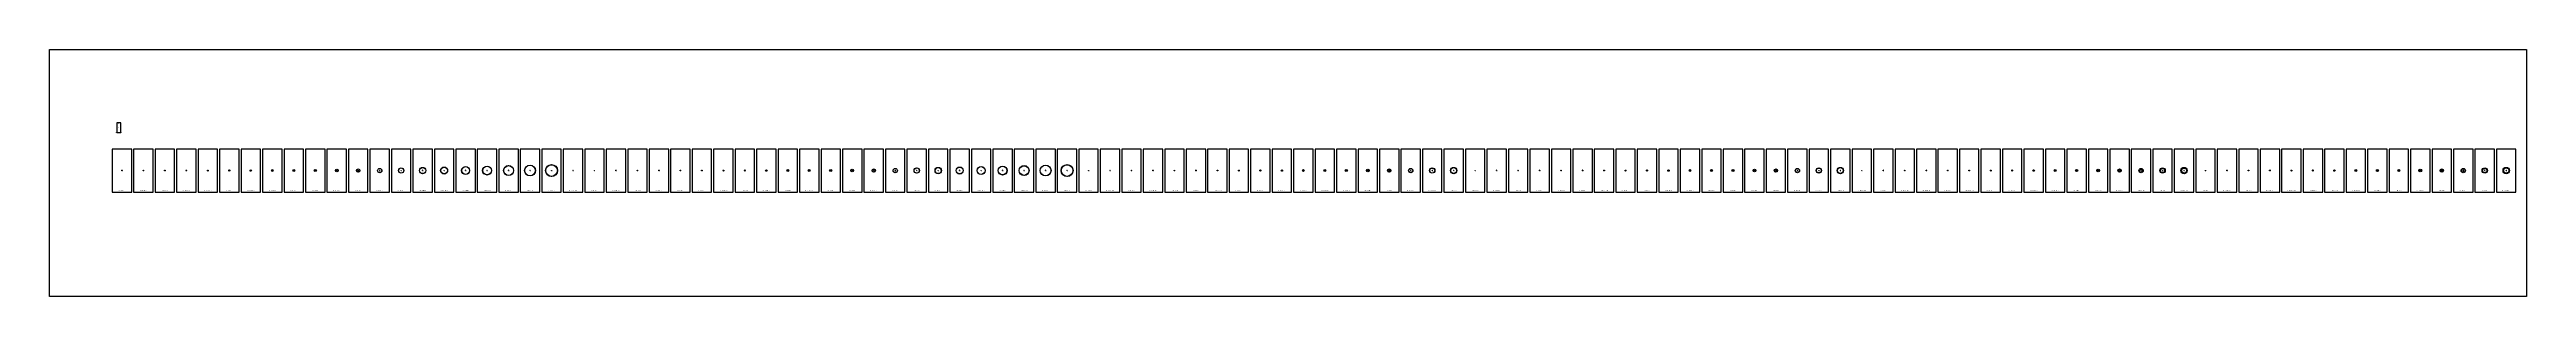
# Model space of a CAD drawing. Header units: millimetres. Extents: x -3707 to 123136, y -6444 to 6191.
import ezdxf
from ezdxf.enums import TextEntityAlignment as Align

# ---------------------------------------------------------------- set-up
doc = ezdxf.new("R2010")
doc.units = ezdxf.units.MM
for name, color, linetype in [('Hype_CoordinateSys', 6, 'Continuous'), ('Hype_ExactOuterSection', 8, 'Continuous'), ('Hype_Frame', 10, 'Continuous'), ('Hype_InnerSection', 2, 'Continuous'), ('Hype_OuterSection', 72, 'Continuous'), ('Hype_RefAxis', 1, 'Continuous'), ('Hype_SectionName', 41, 'Continuous'), ('Hype_TypeName', 45, 'Continuous')]:
    doc.layers.add(name, color=color, linetype=linetype)

# ---------------------------------------------------------------- blocks, each defined once
blk = doc.blocks.new('HYPE_REFAXIS0')
at = {"layer": 'Hype_ExactOuterSection'}
h = blk.add_hatch(color=4, dxfattribs=at)
edge = h.paths.add_edge_path(flags=0)
edge.add_arc((-1, 1), 0.25, 0, 360)
at = {"layer": 'Hype_RefAxis', "color": 4, "linetype": 'Continuous'}
for centre in [(-1, 1), (-1, 0), (0, 1), (0, 0), (1, 1), (1, 0), (-1, -1), (0, -1), (1, -1)]:
    blk.add_circle(centre, 0.25, dxfattribs=at)
at = {"color": 4, "linetype": 'Continuous'}
blk.add_text('Upper Left', height=0.125, dxfattribs=at).set_placement((2, 0))
blk = doc.blocks.new('HYPE_REFAXIS1')
at = {"layer": 'Hype_ExactOuterSection'}
h = blk.add_hatch(color=4, dxfattribs=at)
edge = h.paths.add_edge_path(flags=0)
edge.add_arc((0, 1), 0.25, 0, 360)
at = {"layer": 'Hype_RefAxis', "color": 4, "linetype": 'Continuous'}
for centre in [(-1, 1), (-1, 0), (0, 1), (0, 0), (1, 1), (1, 0), (-1, -1), (0, -1), (1, -1)]:
    blk.add_circle(centre, 0.25, dxfattribs=at)
at = {"color": 4, "linetype": 'Continuous'}
blk.add_text('Upper Middle', height=0.125, dxfattribs=at).set_placement((2, 0))
blk = doc.blocks.new('HYPE_REFAXIS2')
at = {"layer": 'Hype_ExactOuterSection'}
h = blk.add_hatch(color=4, dxfattribs=at)
edge = h.paths.add_edge_path(flags=0)
edge.add_arc((1, 1), 0.25, 0, 360)
at = {"layer": 'Hype_RefAxis', "color": 4, "linetype": 'Continuous'}
for centre in [(-1, 1), (-1, 0), (0, 1), (0, 0), (1, 1), (1, 0), (-1, -1), (0, -1), (1, -1)]:
    blk.add_circle(centre, 0.25, dxfattribs=at)
at = {"color": 4, "linetype": 'Continuous'}
blk.add_text('Upper Right', height=0.125, dxfattribs=at).set_placement((2, 0))
blk = doc.blocks.new('HYPE_REFAXIS3')
at = {"layer": 'Hype_ExactOuterSection'}
h = blk.add_hatch(color=4, dxfattribs=at)
edge = h.paths.add_edge_path(flags=0)
edge.add_arc((-1, 0), 0.25, 0, 360)
at = {"layer": 'Hype_RefAxis', "color": 4, "linetype": 'Continuous'}
for centre in [(-1, 1), (-1, 0), (0, 1), (0, 0), (1, 1), (1, 0), (-1, -1), (0, -1), (1, -1)]:
    blk.add_circle(centre, 0.25, dxfattribs=at)
at = {"color": 4, "linetype": 'Continuous'}
blk.add_text('Middle Left', height=0.125, dxfattribs=at).set_placement((2, 0))
blk = doc.blocks.new('HYPE_REFAXIS5')
at = {"layer": 'Hype_ExactOuterSection'}
h = blk.add_hatch(color=4, dxfattribs=at)
edge = h.paths.add_edge_path(flags=0)
edge.add_arc((1, 0), 0.25, 0, 360)
at = {"layer": 'Hype_RefAxis', "color": 4, "linetype": 'Continuous'}
for centre in [(-1, 1), (-1, 0), (0, 1), (0, 0), (1, 1), (1, 0), (-1, -1), (0, -1), (1, -1)]:
    blk.add_circle(centre, 0.25, dxfattribs=at)
at = {"color": 4, "linetype": 'Continuous'}
blk.add_text('Middle Right', height=0.125, dxfattribs=at).set_placement((2, 0))
blk = doc.blocks.new('HYPE_REFAXIS6')
at = {"layer": 'Hype_ExactOuterSection'}
h = blk.add_hatch(color=4, dxfattribs=at)
edge = h.paths.add_edge_path(flags=0)
edge.add_arc((-1, -1), 0.25, 0, 360)
at = {"layer": 'Hype_RefAxis', "color": 4, "linetype": 'Continuous'}
for centre in [(-1, 1), (-1, 0), (0, 1), (0, 0), (1, 1), (1, 0), (-1, -1), (0, -1), (1, -1)]:
    blk.add_circle(centre, 0.25, dxfattribs=at)
at = {"color": 4, "linetype": 'Continuous'}
blk.add_text('Lower Left', height=0.125, dxfattribs=at).set_placement((2, 0))
blk = doc.blocks.new('HYPE_REFAXIS7')
at = {"layer": 'Hype_ExactOuterSection'}
h = blk.add_hatch(color=4, dxfattribs=at)
edge = h.paths.add_edge_path(flags=0)
edge.add_arc((0, -1), 0.25, 0, 360)
at = {"layer": 'Hype_RefAxis', "color": 4, "linetype": 'Continuous'}
for centre in [(-1, 1), (-1, 0), (0, 1), (0, 0), (1, 1), (1, 0), (-1, -1), (0, -1), (1, -1)]:
    blk.add_circle(centre, 0.25, dxfattribs=at)
at = {"color": 4, "linetype": 'Continuous'}
blk.add_text('Lower Middle', height=0.125, dxfattribs=at).set_placement((2, 0))
blk = doc.blocks.new('HYPE_REFAXIS8')
at = {"layer": 'Hype_ExactOuterSection'}
h = blk.add_hatch(color=4, dxfattribs=at)
edge = h.paths.add_edge_path(flags=0)
edge.add_arc((1, -1), 0.25, 0, 360)
at = {"layer": 'Hype_RefAxis', "color": 4, "linetype": 'Continuous'}
for centre in [(-1, 1), (-1, 0), (0, 1), (0, 0), (1, 1), (1, 0), (-1, -1), (0, -1), (1, -1)]:
    blk.add_circle(centre, 0.25, dxfattribs=at)
at = {"color": 4, "linetype": 'Continuous'}
blk.add_text('Lower Right', height=0.125, dxfattribs=at).set_placement((2, 0))
blk = doc.blocks.new('HYPE_REFAXIS4')
at = {"layer": 'Hype_ExactOuterSection'}
h = blk.add_hatch(color=4, dxfattribs=at)
edge = h.paths.add_edge_path(flags=0)
edge.add_arc((0, 0), 0.25, 0, 360)
at = {"layer": 'Hype_RefAxis', "color": 4, "linetype": 'Continuous'}
for centre in [(-1, 1), (-1, 0), (0, 1), (0, 0), (1, 1), (1, 0), (-1, -1), (0, -1), (1, -1)]:
    blk.add_circle(centre, 0.25, dxfattribs=at)
at = {"color": 4, "linetype": 'Continuous'}
blk.add_text('Middle Middle', height=0.125, dxfattribs=at).set_placement((2, 0))
blk = doc.blocks.new('HYPE_COORDINATESYS')
at = {"layer": 'Hype_CoordinateSys', "linetype": 'Continuous'}
for p, q in [((-0.2, 0.8), (0, 1)), ((0, 0), (0, 1)), ((0.2, 0.8), (0, 1)), ((0, 0), (1, 0)), ((0.8, 0.2), (1, 0)), ((0.8, -0.2), (1, 0))]:
    blk.add_line(p, q, dxfattribs=at)

msp = doc.modelspace()

# ---------------------------------------------------------------- linework, layer by layer
msp.add_lwpolyline([(-3707, 6191), (123136, 6191), (123136, -6444), (-3707, -6444)], close=True)
at = {"layer": 'Hype_ExactOuterSection'}
for centre, radius in [((0, 0), 10.7), ((1100, 0), 13.3), ((2200, 0), 16.7), ((3300, 0), 21.1), ((4400, 0), 24.1), ((5500, 0), 30.2), ((6600, 0), 36.5), ((7700, 0), 44.5), ((8800, 0), 50.8), ((9900, 0), 57.1), ((11000, 0), 70.7), ((12100, 0), 84.1), ((13200, 0), 110), ((14300, 0), 137), ((15400, 0), 162), ((16500, 0), 178), ((17600, 0), 203), ((18700, 0), 229), ((19800, 0), 254), ((20900, 0), 279), ((22000, 0), 305), ((23100, 0), 5.14), ((24200, 0), 6.86), ((25300, 0), 8.57), ((26400, 0), 10.7), ((27500, 0), 13.3), ((28600, 0), 16.7), ((29700, 0), 21.1), ((30800, 0), 24.1), ((31900, 0), 30.2), ((33000, 0), 36.5), ((34100, 0), 44.5), ((35200, 0), 50.8), ((36300, 0), 57.1), ((37400, 0), 70.7), ((38500, 0), 84.1), ((39600, 0), 110), ((40700, 0), 137), ((41800, 0), 162), ((42900, 0), 178), ((44000, 0), 203), ((45100, 0), 229), ((46200, 0), 254), ((47300, 0), 279), ((48400, 0), 305), ((49500, 0), 5.14), ((50600, 0), 6.86), ((51700, 0), 8.57), ((52800, 0), 10.7), ((53900, 0), 13.3), ((55000, 0), 16.7), ((56100, 0), 21.1), ((57200, 0), 24.1), ((58300, 0), 30.2), ((59400, 0), 36.5), ((60500, 0), 44.5), ((61600, 0), 50.8), ((62700, 0), 57.1), ((63800, 0), 70.7), ((64900, 0), 84.1), ((66000, 0), 110), ((67100, 0), 137), ((68200, 0), 162), ((69300, 0), 5.14), ((70400, 0), 6.86), ((71500, 0), 8.57), ((72600, 0), 10.7), ((73700, 0), 13.3), ((74800, 0), 16.7), ((75900, 0), 21.1), ((77000, 0), 24.1), ((78100, 0), 30.2), ((79200, 0), 36.5), ((80300, 0), 44.5), ((81400, 0), 50.8), ((82500, 0), 57.1), ((83600, 0), 70.7), ((84700, 0), 84.1), ((85800, 0), 110), ((86900, 0), 137), ((88000, 0), 162), ((89100, 0), 6.86), ((90200, 0), 8.57), ((91300, 0), 10.7), ((92400, 0), 13.3), ((93500, 0), 16.7), ((94600, 0), 21.1), ((95700, 0), 24.1), ((96800, 0), 30.2), ((97900, 0), 36.5), ((99000, 0), 44.5), ((100100, 0), 57.1), ((101200, 0), 70.7), ((102300, 0), 84.1), ((103400, 0), 110), ((104500, 0), 137), ((105600, 0), 162), ((106700, 0), 10.7), ((107800, 0), 13.3), ((108900, 0), 16.7), ((110000, 0), 21.1), ((111100, 0), 24.1), ((112200, 0), 30.2), ((113300, 0), 36.5), ((114400, 0), 44.5), ((115500, 0), 50.8), ((116600, 0), 57.1), ((117700, 0), 70.7), ((118800, 0), 84.1), ((119900, 0), 110), ((121000, 0), 137), ((122100, 0), 162)]:
    msp.add_circle(centre, radius, dxfattribs=at)
at = {"layer": 'Hype_Frame'}
for points in [[(500, 1100), (-500, 1100), (-500, -1100), (500, -1100)], [(1600, 1100), (600, 1100), (600, -1100), (1600, -1100)], [(2700, 1100), (1700, 1100), (1700, -1100), (2700, -1100)], [(3800, 1100), (2800, 1100), (2800, -1100), (3800, -1100)], [(4900, 1100), (3900, 1100), (3900, -1100), (4900, -1100)], [(6000, 1100), (5000, 1100), (5000, -1100), (6000, -1100)], [(7100, 1100), (6100, 1100), (6100, -1100), (7100, -1100)], [(8200, 1100), (7200, 1100), (7200, -1100), (8200, -1100)], [(9300, 1100), (8300, 1100), (8300, -1100), (9300, -1100)], [(10400, 1100), (9400, 1100), (9400, -1100), (10400, -1100)], [(11500, 1100), (10500, 1100), (10500, -1100), (11500, -1100)], [(12600, 1100), (11600, 1100), (11600, -1100), (12600, -1100)], [(13700, 1100), (12700, 1100), (12700, -1100), (13700, -1100)], [(14800, 1100), (13800, 1100), (13800, -1100), (14800, -1100)], [(15900, 1100), (14900, 1100), (14900, -1100), (15900, -1100)], [(17000, 1100), (16000, 1100), (16000, -1100), (17000, -1100)], [(18100, 1100), (17100, 1100), (17100, -1100), (18100, -1100)], [(19200, 1100), (18200, 1100), (18200, -1100), (19200, -1100)], [(20300, 1100), (19300, 1100), (19300, -1100), (20300, -1100)], [(21400, 1100), (20400, 1100), (20400, -1100), (21400, -1100)], [(22500, 1100), (21500, 1100), (21500, -1100), (22500, -1100)], [(23600, 1100), (22600, 1100), (22600, -1100), (23600, -1100)], [(24700, 1100), (23700, 1100), (23700, -1100), (24700, -1100)], [(25800, 1100), (24800, 1100), (24800, -1100), (25800, -1100)], [(26900, 1100), (25900, 1100), (25900, -1100), (26900, -1100)], [(28000, 1100), (27000, 1100), (27000, -1100), (28000, -1100)], [(29100, 1100), (28100, 1100), (28100, -1100), (29100, -1100)], [(30200, 1100), (29200, 1100), (29200, -1100), (30200, -1100)], [(31300, 1100), (30300, 1100), (30300, -1100), (31300, -1100)], [(32400, 1100), (31400, 1100), (31400, -1100), (32400, -1100)], [(33500, 1100), (32500, 1100), (32500, -1100), (33500, -1100)], [(34600, 1100), (33600, 1100), (33600, -1100), (34600, -1100)], [(35700, 1100), (34700, 1100), (34700, -1100), (35700, -1100)], [(36800, 1100), (35800, 1100), (35800, -1100), (36800, -1100)], [(37900, 1100), (36900, 1100), (36900, -1100), (37900, -1100)], [(39000, 1100), (38000, 1100), (38000, -1100), (39000, -1100)], [(40100, 1100), (39100, 1100), (39100, -1100), (40100, -1100)], [(41200, 1100), (40200, 1100), (40200, -1100), (41200, -1100)], [(42300, 1100), (41300, 1100), (41300, -1100), (42300, -1100)], [(43400, 1100), (42400, 1100), (42400, -1100), (43400, -1100)], [(44500, 1100), (43500, 1100), (43500, -1100), (44500, -1100)], [(45600, 1100), (44600, 1100), (44600, -1100), (45600, -1100)], [(46700, 1100), (45700, 1100), (45700, -1100), (46700, -1100)], [(47800, 1100), (46800, 1100), (46800, -1100), (47800, -1100)], [(48900, 1100), (47900, 1100), (47900, -1100), (48900, -1100)], [(50000, 1100), (49000, 1100), (49000, -1100), (50000, -1100)], [(51100, 1100), (50100, 1100), (50100, -1100), (51100, -1100)], [(52200, 1100), (51200, 1100), (51200, -1100), (52200, -1100)], [(53300, 1100), (52300, 1100), (52300, -1100), (53300, -1100)], [(54400, 1100), (53400, 1100), (53400, -1100), (54400, -1100)], [(55500, 1100), (54500, 1100), (54500, -1100), (55500, -1100)], [(56600, 1100), (55600, 1100), (55600, -1100), (56600, -1100)], [(57700, 1100), (56700, 1100), (56700, -1100), (57700, -1100)], [(58800, 1100), (57800, 1100), (57800, -1100), (58800, -1100)], [(59900, 1100), (58900, 1100), (58900, -1100), (59900, -1100)], [(61000, 1100), (60000, 1100), (60000, -1100), (61000, -1100)], [(62100, 1100), (61100, 1100), (61100, -1100), (62100, -1100)], [(63200, 1100), (62200, 1100), (62200, -1100), (63200, -1100)], [(64300, 1100), (63300, 1100), (63300, -1100), (64300, -1100)], [(65400, 1100), (64400, 1100), (64400, -1100), (65400, -1100)], [(66500, 1100), (65500, 1100), (65500, -1100), (66500, -1100)], [(67600, 1100), (66600, 1100), (66600, -1100), (67600, -1100)], [(68700, 1100), (67700, 1100), (67700, -1100), (68700, -1100)], [(69800, 1100), (68800, 1100), (68800, -1100), (69800, -1100)], [(70900, 1100), (69900, 1100), (69900, -1100), (70900, -1100)], [(72000, 1100), (71000, 1100), (71000, -1100), (72000, -1100)], [(73100, 1100), (72100, 1100), (72100, -1100), (73100, -1100)], [(74200, 1100), (73200, 1100), (73200, -1100), (74200, -1100)], [(75300, 1100), (74300, 1100), (74300, -1100), (75300, -1100)], [(76400, 1100), (75400, 1100), (75400, -1100), (76400, -1100)], [(77500, 1100), (76500, 1100), (76500, -1100), (77500, -1100)], [(78600, 1100), (77600, 1100), (77600, -1100), (78600, -1100)], [(79700, 1100), (78700, 1100), (78700, -1100), (79700, -1100)], [(80800, 1100), (79800, 1100), (79800, -1100), (80800, -1100)], [(81900, 1100), (80900, 1100), (80900, -1100), (81900, -1100)], [(83000, 1100), (82000, 1100), (82000, -1100), (83000, -1100)], [(84100, 1100), (83100, 1100), (83100, -1100), (84100, -1100)], [(85200, 1100), (84200, 1100), (84200, -1100), (85200, -1100)], [(86300, 1100), (85300, 1100), (85300, -1100), (86300, -1100)], [(87400, 1100), (86400, 1100), (86400, -1100), (87400, -1100)], [(88500, 1100), (87500, 1100), (87500, -1100), (88500, -1100)], [(89600, 1100), (88600, 1100), (88600, -1100), (89600, -1100)], [(90700, 1100), (89700, 1100), (89700, -1100), (90700, -1100)], [(91800, 1100), (90800, 1100), (90800, -1100), (91800, -1100)], [(92900, 1100), (91900, 1100), (91900, -1100), (92900, -1100)], [(94000, 1100), (93000, 1100), (93000, -1100), (94000, -1100)], [(95100, 1100), (94100, 1100), (94100, -1100), (95100, -1100)], [(96200, 1100), (95200, 1100), (95200, -1100), (96200, -1100)], [(97300, 1100), (96300, 1100), (96300, -1100), (97300, -1100)], [(98400, 1100), (97400, 1100), (97400, -1100), (98400, -1100)], [(99500, 1100), (98500, 1100), (98500, -1100), (99500, -1100)], [(100600, 1100), (99600, 1100), (99600, -1100), (100600, -1100)], [(101700, 1100), (100700, 1100), (100700, -1100), (101700, -1100)], [(102800, 1100), (101800, 1100), (101800, -1100), (102800, -1100)], [(103900, 1100), (102900, 1100), (102900, -1100), (103900, -1100)], [(105000, 1100), (104000, 1100), (104000, -1100), (105000, -1100)], [(106100, 1100), (105100, 1100), (105100, -1100), (106100, -1100)], [(107200, 1100), (106200, 1100), (106200, -1100), (107200, -1100)], [(108300, 1100), (107300, 1100), (107300, -1100), (108300, -1100)], [(109400, 1100), (108400, 1100), (108400, -1100), (109400, -1100)], [(110500, 1100), (109500, 1100), (109500, -1100), (110500, -1100)], [(111600, 1100), (110600, 1100), (110600, -1100), (111600, -1100)], [(112700, 1100), (111700, 1100), (111700, -1100), (112700, -1100)], [(113800, 1100), (112800, 1100), (112800, -1100), (113800, -1100)], [(114900, 1100), (113900, 1100), (113900, -1100), (114900, -1100)], [(116000, 1100), (115000, 1100), (115000, -1100), (116000, -1100)], [(117100, 1100), (116100, 1100), (116100, -1100), (117100, -1100)], [(118200, 1100), (117200, 1100), (117200, -1100), (118200, -1100)], [(119300, 1100), (118300, 1100), (118300, -1100), (119300, -1100)], [(120400, 1100), (119400, 1100), (119400, -1100), (120400, -1100)], [(121500, 1100), (120500, 1100), (120500, -1100), (121500, -1100)], [(122600, 1100), (121600, 1100), (121600, -1100), (122600, -1100)]]:
    msp.add_lwpolyline(points, close=True, dxfattribs=at)
at = {"layer": 'Hype_InnerSection'}
for centre, radius in [((0, 0), 9.02), ((1100, 0), 11.7), ((2200, 0), 15.1), ((3300, 0), 19.4), ((4400, 0), 22.5), ((5500, 0), 28.5), ((6600, 0), 34.4), ((7700, 0), 42.3), ((8800, 0), 48.7), ((9900, 0), 55), ((11000, 0), 67.9), ((12100, 0), 81.4), ((13200, 0), 107), ((14300, 0), 133), ((15400, 0), 158), ((16500, 0), 174), ((17600, 0), 199), ((18700, 0), 224), ((19800, 0), 249), ((20900, 0), 275), ((22000, 0), 299), ((23100, 0), 3.9), ((24200, 0), 5.21), ((25300, 0), 6.92), ((26400, 0), 8.56), ((27500, 0), 11.2), ((28600, 0), 13.9), ((29700, 0), 18.3), ((30800, 0), 21.4), ((31900, 0), 27.4), ((33000, 0), 33.5), ((34100, 0), 41.4), ((35200, 0), 47.8), ((36300, 0), 54.1), ((37400, 0), 67.2), ((38500, 0), 80.7), ((39600, 0), 106), ((40700, 0), 132), ((41800, 0), 157), ((42900, 0), 173), ((44000, 0), 198), ((45100, 0), 224), ((46200, 0), 248), ((47300, 0), 274), ((48400, 0), 298), ((49500, 0), 3.42), ((50600, 0), 4.62), ((51700, 0), 6.26), ((52800, 0), 7.9), ((53900, 0), 10.5), ((55000, 0), 13.3), ((56100, 0), 17.5), ((57200, 0), 20.4), ((58300, 0), 26.3), ((59400, 0), 31.4), ((60500, 0), 39), ((61600, 0), 45.1), ((62700, 0), 51.1), ((63800, 0), 64.1), ((64900, 0), 77), ((66000, 0), 101), ((67100, 0), 127), ((68200, 0), 152), ((69300, 0), 2.73), ((70400, 0), 3.84), ((71500, 0), 5.37), ((72600, 0), 6.94), ((73700, 0), 9.43), ((74800, 0), 12.2), ((75900, 0), 16.2), ((77000, 0), 19.1), ((78100, 0), 24.6), ((79200, 0), 29.5), ((80300, 0), 36.8), ((81400, 0), 42.7), ((82500, 0), 48.6), ((83600, 0), 61.1), ((84700, 0), 73.2), ((85800, 0), 96.8), ((86900, 0), 124), ((88000, 0), 149), ((89100, 0), 3.56), ((90200, 0), 3.82), ((91300, 0), 5.89), ((92400, 0), 7.78), ((93500, 0), 10.3), ((94600, 0), 14.7), ((95700, 0), 17), ((96800, 0), 21.4), ((97900, 0), 27), ((99000, 0), 33.3), ((100100, 0), 43.7), ((101200, 0), 54.8), ((102300, 0), 65.9), ((103400, 0), 86.5), ((104500, 0), 108), ((105600, 0), 129), ((106700, 0), 3.2), ((107800, 0), 5.52), ((108900, 0), 7.61), ((110000, 0), 11.4), ((111100, 0), 14), ((112200, 0), 19.1), ((113300, 0), 22.5), ((114400, 0), 29.2), ((115500, 0), 34.6), ((116600, 0), 40), ((117700, 0), 51.6), ((118800, 0), 62.2), ((119900, 0), 87.3), ((121000, 0), 111), ((122100, 0), 137)]:
    msp.add_circle(centre, radius, dxfattribs=at)
at = {"layer": 'Hype_OuterSection'}
msp.add_lwpolyline([(-267, 1938), (-57, 1938), (-57, 2443), (-267, 2443)], close=True, dxfattribs=at)
for centre, radius in [((0, 0), 10.7), ((1100, 0), 13.3), ((2200, 0), 16.7), ((3300, 0), 21.1), ((4400, 0), 24.1), ((5500, 0), 30.2), ((6600, 0), 36.5), ((7700, 0), 44.5), ((8800, 0), 50.8), ((9900, 0), 57.1), ((11000, 0), 70.7), ((12100, 0), 84.1), ((13200, 0), 110), ((14300, 0), 137), ((15400, 0), 162), ((16500, 0), 178), ((17600, 0), 203), ((18700, 0), 229), ((19800, 0), 254), ((20900, 0), 279), ((22000, 0), 305), ((23100, 0), 5.14), ((24200, 0), 6.86), ((25300, 0), 8.57), ((26400, 0), 10.7), ((27500, 0), 13.3), ((28600, 0), 16.7), ((29700, 0), 21.1), ((30800, 0), 24.1), ((31900, 0), 30.2), ((33000, 0), 36.5), ((34100, 0), 44.5), ((35200, 0), 50.8), ((36300, 0), 57.1), ((37400, 0), 70.7), ((38500, 0), 84.1), ((39600, 0), 110), ((40700, 0), 137), ((41800, 0), 162), ((42900, 0), 178), ((44000, 0), 203), ((45100, 0), 229), ((46200, 0), 254), ((47300, 0), 279), ((48400, 0), 305), ((49500, 0), 5.14), ((50600, 0), 6.86), ((51700, 0), 8.57), ((52800, 0), 10.7), ((53900, 0), 13.3), ((55000, 0), 16.7), ((56100, 0), 21.1), ((57200, 0), 24.1), ((58300, 0), 30.2), ((59400, 0), 36.5), ((60500, 0), 44.5), ((61600, 0), 50.8), ((62700, 0), 57.1), ((63800, 0), 70.7), ((64900, 0), 84.1), ((66000, 0), 110), ((67100, 0), 137), ((68200, 0), 162), ((69300, 0), 5.14), ((70400, 0), 6.86), ((71500, 0), 8.57), ((72600, 0), 10.7), ((73700, 0), 13.3), ((74800, 0), 16.7), ((75900, 0), 21.1), ((77000, 0), 24.1), ((78100, 0), 30.2), ((79200, 0), 36.5), ((80300, 0), 44.5), ((81400, 0), 50.8), ((82500, 0), 57.1), ((83600, 0), 70.7), ((84700, 0), 84.1), ((85800, 0), 110), ((86900, 0), 137), ((88000, 0), 162), ((89100, 0), 6.86), ((90200, 0), 8.57), ((91300, 0), 10.7), ((92400, 0), 13.3), ((93500, 0), 16.7), ((94600, 0), 21.1), ((95700, 0), 24.1), ((96800, 0), 30.2), ((97900, 0), 36.5), ((99000, 0), 44.5), ((100100, 0), 57.1), ((101200, 0), 70.7), ((102300, 0), 84.1), ((103400, 0), 110), ((104500, 0), 137), ((105600, 0), 162), ((106700, 0), 10.7), ((107800, 0), 13.3), ((108900, 0), 16.7), ((110000, 0), 21.1), ((111100, 0), 24.1), ((112200, 0), 30.2), ((113300, 0), 36.5), ((114400, 0), 44.5), ((115500, 0), 50.8), ((116600, 0), 57.1), ((117700, 0), 70.7), ((118800, 0), 84.1), ((119900, 0), 110), ((121000, 0), 137), ((122100, 0), 162)]:
    msp.add_circle(centre, radius, dxfattribs=at)

# ---------------------------------------------------------------- block references
at = {"layer": 'Hype_InnerSection', "xscale": 25, "yscale": 25, "zscale": 25}
for p in [(0, 0), (1100, 0), (2200, 0), (3300, 0), (4400, 0), (5500, 0), (6600, 0), (7700, 0), (8800, 0), (9900, 0), (11000, 0), (12100, 0), (13200, 0), (14300, 0), (15400, 0), (16500, 0), (17600, 0), (18700, 0), (19800, 0), (20900, 0), (22000, 0), (23100, 0), (24200, 0), (25300, 0), (26400, 0), (27500, 0), (28600, 0), (29700, 0), (30800, 0), (31900, 0), (33000, 0), (34100, 0), (35200, 0), (36300, 0), (37400, 0), (38500, 0), (39600, 0), (40700, 0), (41800, 0), (42900, 0), (44000, 0), (45100, 0), (46200, 0), (47300, 0), (48400, 0), (49500, 0), (50600, 0), (51700, 0), (52800, 0), (53900, 0), (55000, 0), (56100, 0), (57200, 0), (58300, 0), (59400, 0), (60500, 0), (61600, 0), (62700, 0), (63800, 0), (64900, 0), (66000, 0), (67100, 0), (68200, 0), (69300, 0), (70400, 0), (71500, 0), (72600, 0), (73700, 0), (74800, 0), (75900, 0), (77000, 0), (78100, 0), (79200, 0), (80300, 0), (81400, 0), (82500, 0), (83600, 0), (84700, 0), (85800, 0), (86900, 0), (88000, 0), (89100, 0), (90200, 0), (91300, 0), (92400, 0), (93500, 0), (94600, 0), (95700, 0), (96800, 0), (97900, 0), (99000, 0), (100100, 0), (101200, 0), (102300, 0), (103400, 0), (104500, 0), (105600, 0), (106700, 0), (107800, 0), (108900, 0), (110000, 0), (111100, 0), (112200, 0), (113300, 0), (114400, 0), (115500, 0), (116600, 0), (117700, 0), (118800, 0), (119900, 0), (121000, 0), (122100, 0)]:
    msp.add_blockref('HYPE_COORDINATESYS', p, dxfattribs=at)
at = {"layer": 'Hype_RefAxis', "xscale": 5, "yscale": 5, "zscale": 5}
for name, p in [('HYPE_REFAXIS0', (-267, 2443)), ('HYPE_REFAXIS3', (-267, 2191)), ('HYPE_REFAXIS6', (-267, 1938)), ('HYPE_REFAXIS1', (-162, 2443)), ('HYPE_REFAXIS4', (-159, 2191)), ('HYPE_REFAXIS7', (-159, 1938)), ('HYPE_REFAXIS2', (-57, 2443)), ('HYPE_REFAXIS5', (-57, 2191)), ('HYPE_REFAXIS8', (-57, 1938)), ('HYPE_REFAXIS4', (0, 0)), ('HYPE_REFAXIS4', (1100, 0)), ('HYPE_REFAXIS4', (2200, 0)), ('HYPE_REFAXIS4', (3300, 0)), ('HYPE_REFAXIS4', (4400, 0)), ('HYPE_REFAXIS4', (5500, 0)), ('HYPE_REFAXIS4', (6600, 0)), ('HYPE_REFAXIS4', (7700, 0)), ('HYPE_REFAXIS4', (8800, 0)), ('HYPE_REFAXIS4', (9900, 0)), ('HYPE_REFAXIS4', (11000, 0)), ('HYPE_REFAXIS4', (12100, 0)), ('HYPE_REFAXIS4', (13200, 0)), ('HYPE_REFAXIS4', (14300, 0)), ('HYPE_REFAXIS4', (15400, 0)), ('HYPE_REFAXIS4', (16500, 0)), ('HYPE_REFAXIS4', (17600, 0)), ('HYPE_REFAXIS4', (18700, 0)), ('HYPE_REFAXIS4', (19800, 0)), ('HYPE_REFAXIS4', (20900, 0)), ('HYPE_REFAXIS4', (22000, 0)), ('HYPE_REFAXIS4', (23100, 0)), ('HYPE_REFAXIS4', (24200, 0)), ('HYPE_REFAXIS4', (25300, 0)), ('HYPE_REFAXIS4', (26400, 0)), ('HYPE_REFAXIS4', (27500, 0)), ('HYPE_REFAXIS4', (28600, 0)), ('HYPE_REFAXIS4', (29700, 0)), ('HYPE_REFAXIS4', (30800, 0)), ('HYPE_REFAXIS4', (31900, 0)), ('HYPE_REFAXIS4', (33000, 0)), ('HYPE_REFAXIS4', (34100, 0)), ('HYPE_REFAXIS4', (35200, 0)), ('HYPE_REFAXIS4', (36300, 0)), ('HYPE_REFAXIS4', (37400, 0)), ('HYPE_REFAXIS4', (38500, 0)), ('HYPE_REFAXIS4', (39600, 0)), ('HYPE_REFAXIS4', (40700, 0)), ('HYPE_REFAXIS4', (41800, 0)), ('HYPE_REFAXIS4', (42900, 0)), ('HYPE_REFAXIS4', (44000, 0)), ('HYPE_REFAXIS4', (45100, 0)), ('HYPE_REFAXIS4', (46200, 0)), ('HYPE_REFAXIS4', (47300, 0)), ('HYPE_REFAXIS4', (48400, 0)), ('HYPE_REFAXIS4', (49500, 0)), ('HYPE_REFAXIS4', (50600, 0)), ('HYPE_REFAXIS4', (51700, 0)), ('HYPE_REFAXIS4', (52800, 0)), ('HYPE_REFAXIS4', (53900, 0)), ('HYPE_REFAXIS4', (55000, 0)), ('HYPE_REFAXIS4', (56100, 0)), ('HYPE_REFAXIS4', (57200, 0)), ('HYPE_REFAXIS4', (58300, 0)), ('HYPE_REFAXIS4', (59400, 0)), ('HYPE_REFAXIS4', (60500, 0)), ('HYPE_REFAXIS4', (61600, 0)), ('HYPE_REFAXIS4', (62700, 0)), ('HYPE_REFAXIS4', (63800, 0)), ('HYPE_REFAXIS4', (64900, 0)), ('HYPE_REFAXIS4', (66000, 0)), ('HYPE_REFAXIS4', (67100, 0)), ('HYPE_REFAXIS4', (68200, 0)), ('HYPE_REFAXIS4', (69300, 0)), ('HYPE_REFAXIS4', (70400, 0)), ('HYPE_REFAXIS4', (71500, 0)), ('HYPE_REFAXIS4', (72600, 0)), ('HYPE_REFAXIS4', (73700, 0)), ('HYPE_REFAXIS4', (74800, 0)), ('HYPE_REFAXIS4', (75900, 0)), ('HYPE_REFAXIS4', (77000, 0)), ('HYPE_REFAXIS4', (78100, 0)), ('HYPE_REFAXIS4', (79200, 0)), ('HYPE_REFAXIS4', (80300, 0)), ('HYPE_REFAXIS4', (81400, 0)), ('HYPE_REFAXIS4', (82500, 0)), ('HYPE_REFAXIS4', (83600, 0)), ('HYPE_REFAXIS4', (84700, 0)), ('HYPE_REFAXIS4', (85800, 0)), ('HYPE_REFAXIS4', (86900, 0)), ('HYPE_REFAXIS4', (88000, 0)), ('HYPE_REFAXIS4', (89100, 0)), ('HYPE_REFAXIS4', (90200, 0)), ('HYPE_REFAXIS4', (91300, 0)), ('HYPE_REFAXIS4', (92400, 0)), ('HYPE_REFAXIS4', (93500, 0)), ('HYPE_REFAXIS4', (94600, 0)), ('HYPE_REFAXIS4', (95700, 0)), ('HYPE_REFAXIS4', (96800, 0)), ('HYPE_REFAXIS4', (97900, 0)), ('HYPE_REFAXIS4', (99000, 0)), ('HYPE_REFAXIS4', (100100, 0)), ('HYPE_REFAXIS4', (101200, 0)), ('HYPE_REFAXIS4', (102300, 0)), ('HYPE_REFAXIS4', (103400, 0)), ('HYPE_REFAXIS4', (104500, 0)), ('HYPE_REFAXIS4', (105600, 0)), ('HYPE_REFAXIS4', (106700, 0)), ('HYPE_REFAXIS4', (107800, 0)), ('HYPE_REFAXIS4', (108900, 0)), ('HYPE_REFAXIS4', (110000, 0)), ('HYPE_REFAXIS4', (111100, 0)), ('HYPE_REFAXIS4', (112200, 0)), ('HYPE_REFAXIS4', (113300, 0)), ('HYPE_REFAXIS4', (114400, 0)), ('HYPE_REFAXIS4', (115500, 0)), ('HYPE_REFAXIS4', (116600, 0)), ('HYPE_REFAXIS4', (117700, 0)), ('HYPE_REFAXIS4', (118800, 0)), ('HYPE_REFAXIS4', (119900, 0)), ('HYPE_REFAXIS4', (121000, 0)), ('HYPE_REFAXIS4', (122100, 0))]:
    msp.add_blockref(name, p, dxfattribs=at)

# ---------------------------------------------------------------- texts
at = {"layer": 'Hype_SectionName'}
for s, p in [('NBR_5590_SCH05_1/2', (0, -1025)), ('NBR_5590_SCH05_3/4', (1100, -1025)), ('NBR_5590_SCH05_1', (2200, -1025)), ('NBR_5590_SCH05_1.1/4', (3300, -1025)), ('NBR_5590_SCH05_1.1/2', (4400, -1025)), ('NBR_5590_SCH05_2', (5500, -1025)), ('NBR_5590_SCH05_2.1/2', (6600, -1025)), ('NBR_5590_SCH05_3', (7700, -1025)), ('NBR_5590_SCH05_3.1/2', (8800, -1025)), ('NBR_5590_SCH05_4', (9900, -1025)), ('NBR_5590_SCH05_5', (11000, -1025)), ('NBR_5590_SCH05_6', (12100, -1025)), ('NBR_5590_SCH05_8', (13200, -1025)), ('NBR_5590_SCH05_10', (14300, -1025)), ('NBR_5590_SCH05_12', (15400, -1025)), ('NBR_5590_SCH05_14', (16500, -1025)), ('NBR_5590_SCH05_16', (17600, -1025)), ('NBR_5590_SCH05_18', (18700, -1025)), ('NBR_5590_SCH05_20', (19800, -1025)), ('NBR_5590_SCH05_22', (20900, -1025)), ('NBR_5590_SCH05_24', (22000, -1025)), ('NBR_5590_SCH10_1/8', (23100, -1025)), ('NBR_5590_SCH10_1/4', (24200, -1025)), ('NBR_5590_SCH10_3/8', (25300, -1025)), ('NBR_5590_SCH10_1/2', (26400, -1025)), ('NBR_5590_SCH10_3/4', (27500, -1025)), ('NBR_5590_SCH10_1', (28600, -1025)), ('NBR_5590_SCH10_1.1/4', (29700, -1025)), ('NBR_5590_SCH10_1.1/2', (30800, -1025)), ('NBR_5590_SCH10_2', (31900, -1025)), ('NBR_5590_SCH10_2.1/2', (33000, -1025)), ('NBR_5590_SCH10_3', (34100, -1025)), ('NBR_5590_SCH10_3.1/2', (35200, -1025)), ('NBR_5590_SCH10_4', (36300, -1025)), ('NBR_5590_SCH10_5', (37400, -1025)), ('NBR_5590_SCH10_6', (38500, -1025)), ('NBR_5590_SCH10_8', (39600, -1025)), ('NBR_5590_SCH10_10', (40700, -1025)), ('NBR_5590_SCH10_12', (41800, -1025)), ('NBR_5590_SCH10_14', (42900, -1025)), ('NBR_5590_SCH10_16', (44000, -1025)), ('NBR_5590_SCH10_18', (45100, -1025)), ('NBR_5590_SCH10_20', (46200, -1025)), ('NBR_5590_SCH10_22', (47300, -1025)), ('NBR_5590_SCH10_24', (48400, -1025)), ('NBR_5590_SCH40_1/8', (49500, -1025)), ('NBR_5590_SCH40_1/4', (50600, -1025)), ('NBR_5590_SCH40_3/8', (51700, -1025)), ('NBR_5590_SCH40_1/2', (52800, -1025)), ('NBR_5590_SCH40_3/4', (53900, -1025)), ('NBR_5590_SCH40_1', (55000, -1025)), ('NBR_5590_SCH40_1.1/4', (56100, -1025)), ('NBR_5590_SCH40_1.1/2', (57200, -1025)), ('NBR_5590_SCH40_2', (58300, -1025)), ('NBR_5590_SCH40_2.1/2', (59400, -1025)), ('NBR_5590_SCH40_3', (60500, -1025)), ('NBR_5590_SCH40_3.1/2', (61600, -1025)), ('NBR_5590_SCH40_4', (62700, -1025)), ('NBR_5590_SCH40_5', (63800, -1025)), ('NBR_5590_SCH40_6', (64900, -1025)), ('NBR_5590_SCH40_8', (66000, -1025)), ('NBR_5590_SCH40_10', (67100, -1025)), ('NBR_5590_SCH40_12', (68200, -1025)), ('NBR_5590_SCH80_1/8', (69300, -1025)), ('NBR_5590_SCH80_1/4', (70400, -1025)), ('NBR_5590_SCH80_3/8', (71500, -1025)), ('NBR_5590_SCH80_1/2', (72600, -1025)), ('NBR_5590_SCH80_3/4', (73700, -1025)), ('NBR_5590_SCH80_1', (74800, -1025)), ('NBR_5590_SCH80_1.1/4', (75900, -1025)), ('NBR_5590_SCH80_1.1/2', (77000, -1025)), ('NBR_5590_SCH80_2', (78100, -1025)), ('NBR_5590_SCH80_2.1/2', (79200, -1025)), ('NBR_5590_SCH80_3', (80300, -1025)), ('NBR_5590_SCH80_3.1/2', (81400, -1025)), ('NBR_5590_SCH80_4', (82500, -1025)), ('NBR_5590_SCH80_5', (83600, -1025)), ('NBR_5590_SCH80_6', (84700, -1025)), ('NBR_5590_SCH80_8', (85800, -1025)), ('NBR_5590_SCH80_10', (86900, -1025)), ('NBR_5590_SCH80_12', (88000, -1025)), ('NBR_5590_SCH160_1/4', (89100, -1025)), ('NBR_5590_SCH160_3/8', (90200, -1025)), ('NBR_5590_SCH160_1/2', (91300, -1025)), ('NBR_5590_SCH160_3/4', (92400, -1025)), ('NBR_5590_SCH160_1', (93500, -1025)), ('NBR_5590_SCH160_1.1/4', (94600, -1025)), ('NBR_5590_SCH160_1.1/2', (95700, -1025)), ('NBR_5590_SCH160_2', (96800, -1025)), ('NBR_5590_SCH160_2.1/2', (97900, -1025)), ('NBR_5590_SCH160_3', (99000, -1025)), ('NBR_5590_SCH160_4', (100100, -1025)), ('NBR_5590_SCH160_5', (101200, -1025)), ('NBR_5590_SCH160_6', (102300, -1025)), ('NBR_5590_SCH160_8', (103400, -1025)), ('NBR_5590_SCH160_10', (104500, -1025)), ('NBR_5590_SCH160_12', (105600, -1025)), ('NBR_5590_SCHXXS_1/2', (106700, -1025)), ('NBR_5590_SCHXXS_3/4', (107800, -1025)), ('NBR_5590_SCHXXS_1', (108900, -1025)), ('NBR_5590_SCHXXS_1.1/4', (110000, -1025)), ('NBR_5590_SCHXXS_1.1/2', (111100, -1025)), ('NBR_5590_SCHXXS_2', (112200, -1025)), ('NBR_5590_SCHXXS_2.1/2', (113300, -1025)), ('NBR_5590_SCHXXS_3', (114400, -1025)), ('NBR_5590_SCHXXS_3.1/2', (115500, -1025)), ('NBR_5590_SCHXXS_4', (116600, -1025)), ('NBR_5590_SCHXXS_5', (117700, -1025)), ('NBR_5590_SCHXXS_6', (118800, -1025)), ('NBR_5590_SCHXXS_8', (119900, -1025)), ('NBR_5590_SCHXXS_10', (121000, -1025)), ('NBR_5590_SCHXXS_12', (122100, -1025))]:
    msp.add_text(s, height=25, dxfattribs=at).set_placement(p, align=Align.CENTER)
at = {"layer": 'Hype_TypeName'}
for p in [(0, -1055), (1100, -1055), (2200, -1055), (3300, -1055), (4400, -1055), (5500, -1055), (6600, -1055), (7700, -1055), (8800, -1055), (9900, -1055), (11000, -1055), (12100, -1055), (13200, -1055), (14300, -1055), (15400, -1055), (16500, -1055), (17600, -1055), (18700, -1055), (19800, -1055), (20900, -1055), (22000, -1055), (23100, -1055), (24200, -1055), (25300, -1055), (26400, -1055), (27500, -1055), (28600, -1055), (29700, -1055), (30800, -1055), (31900, -1055), (33000, -1055), (34100, -1055), (35200, -1055), (36300, -1055), (37400, -1055), (38500, -1055), (39600, -1055), (40700, -1055), (41800, -1055), (42900, -1055), (44000, -1055), (45100, -1055), (46200, -1055), (47300, -1055), (48400, -1055), (49500, -1055), (50600, -1055), (51700, -1055), (52800, -1055), (53900, -1055), (55000, -1055), (56100, -1055), (57200, -1055), (58300, -1055), (59400, -1055), (60500, -1055), (61600, -1055), (62700, -1055), (63800, -1055), (64900, -1055), (66000, -1055), (67100, -1055), (68200, -1055), (69300, -1055), (70400, -1055), (71500, -1055), (72600, -1055), (73700, -1055), (74800, -1055), (75900, -1055), (77000, -1055), (78100, -1055), (79200, -1055), (80300, -1055), (81400, -1055), (82500, -1055), (83600, -1055), (84700, -1055), (85800, -1055), (86900, -1055), (88000, -1055), (89100, -1055), (90200, -1055), (91300, -1055), (92400, -1055), (93500, -1055), (94600, -1055), (95700, -1055), (96800, -1055), (97900, -1055), (99000, -1055), (100100, -1055), (101200, -1055), (102300, -1055), (103400, -1055), (104500, -1055), (105600, -1055), (106700, -1055), (107800, -1055), (108900, -1055), (110000, -1055), (111100, -1055), (112200, -1055), (113300, -1055), (114400, -1055), (115500, -1055), (116600, -1055), (117700, -1055), (118800, -1055), (119900, -1055), (121000, -1055), (122100, -1055)]:
    msp.add_text('METTUB', height=25, dxfattribs=at).set_placement(p, align=Align.CENTER)

doc.saveas('drawing.dxf')
